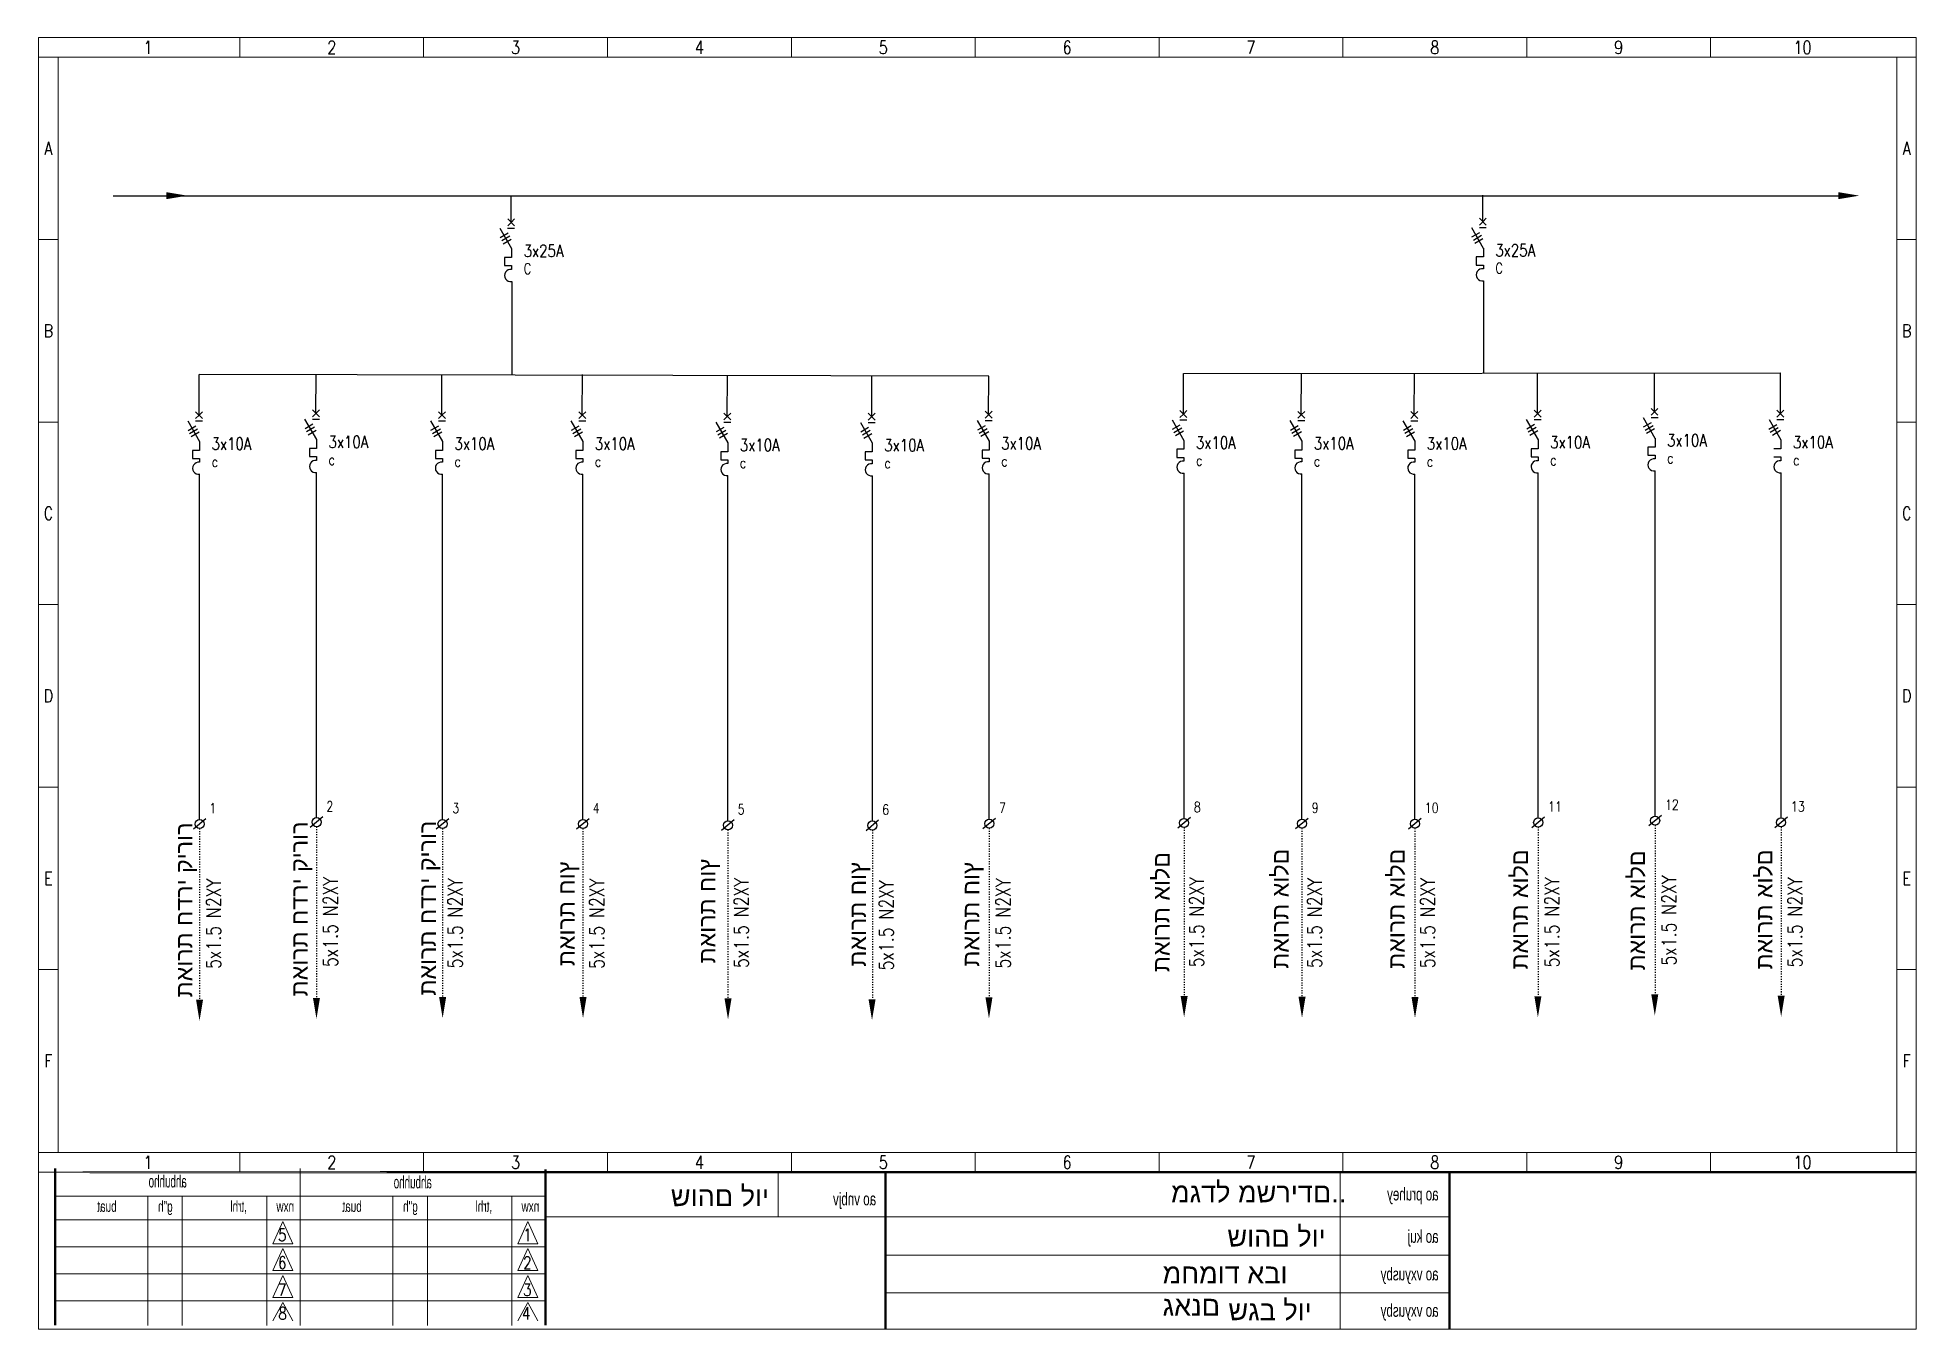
# Model space of a CAD drawing. Header units: millimetres. Extents: x 46170 to 87148, y 12751 to 40933.
# Drawn here: x 74079 to 78541, y 24515 to 27583 of the extents above; entities that cross this region are included whole.
import ezdxf
from ezdxf.enums import TextEntityAlignment as Align

# ---------------------------------------------------------------- set-up
doc = ezdxf.new("R2010")
doc.units = ezdxf.units.MM
doc.linetypes.add('ACAD_ISO03W100', pattern=[30, 12, -18])
doc.layers.add('A3', color=3, linetype='Continuous')
doc.styles.add('ROMANS', font='romans.shx')
doc.styles.get("Standard").update_dxf_attribs({"font": 'arial.ttf'})
doc.styles.add('TECHNO_M', font='techno_m.shx')

msp = doc.modelspace()

# ---------------------------------------------------------------- texts
at = {"color": 7, "lineweight": 13, "style": 'ROMANS', "width": 0.8}
for s, height, p in [('1', 31.1, (74340.9, 27559.4)), ('1', 31.1, (74340.9, 27559.4)), ('1', 31.1, (74340.9, 27559.4)), ('1', 31.1, (74340.9, 27559.4)), ('2', 31.1, (74777.3, 27559.4)), ('2', 31.1, (74777.3, 27559.4)), ('2', 31.1, (74777.3, 27559.4)), ('2', 31.1, (74777.3, 27559.4)), ('3', 31.1, (75213.6, 27559.4)), ('3', 31.1, (75213.6, 27559.4)), ('3', 31.1, (75213.6, 27559.4)), ('3', 31.1, (75213.6, 27559.4)), ('4', 31.1, (75650, 27559.4)), ('4', 31.1, (75650, 27559.4)), ('4', 31.1, (75650, 27559.4)), ('4', 31.1, (75650, 27559.4)), ('5', 31.1, (76086.4, 27559.4)), ('5', 31.1, (76086.4, 27559.4)), ('5', 31.1, (76086.4, 27559.4)), ('5', 31.1, (76086.4, 27559.4)), ('6', 31.1, (76522.8, 27559.4)), ('6', 31.1, (76522.8, 27559.4)), ('7', 31.1, (76959.2, 27559.4)), ('7', 31.1, (76959.2, 27559.4)), ('8', 31.1, (77395.6, 27559.4)), ('8', 31.1, (77395.6, 27559.4)), ('9', 31.1, (77832, 27559.4)), ('9', 31.1, (77832, 27559.4)), ('10', 31.06, (78268.4, 27559.4)), ('10', 31.06, (78268.4, 27559.4)), ('A', 30.7, (74104.7, 27320.1)), ('A', 30.7, (78515.7, 27320.1)), ('B', 30.7, (74104.7, 26886.9)), ('B', 30.7, (78515.7, 26886.9)), ('C', 30.7, (74104.7, 26453.8)), ('C', 30.7, (78515.7, 26453.8)), ('D', 30.7, (74104.7, 26020.6)), ('D', 30.7, (78515.7, 26020.6)), ('E', 30.7, (74104.7, 25587.5)), ('E', 30.7, (78515.7, 25587.5)), ('F', 30.7, (74104.7, 25154.3)), ('F', 30.7, (78515.7, 25154.3)), ('1', 31.1, (74340.9, 24913.4)), ('1', 31.1, (74340.9, 24913.4)), ('1', 31.1, (74340.9, 24913.4)), ('1', 31.1, (74340.9, 24913.4)), ('2', 31.1, (74777.3, 24913.4)), ('2', 31.1, (74777.3, 24913.4)), ('2', 31.1, (74777.3, 24913.4)), ('2', 31.1, (74777.3, 24913.4)), ('3', 31.1, (75213.6, 24913.4)), ('3', 31.1, (75213.6, 24913.4)), ('3', 31.1, (75213.6, 24913.4)), ('3', 31.1, (75213.6, 24913.4)), ('4', 31.1, (75650, 24913.4)), ('4', 31.1, (75650, 24913.4)), ('4', 31.1, (75650, 24913.4)), ('4', 31.1, (75650, 24913.4)), ('5', 31.1, (76086.4, 24913.4)), ('5', 31.1, (76086.4, 24913.4)), ('5', 31.1, (76086.4, 24913.4)), ('5', 31.1, (76086.4, 24913.4)), ('6', 31.1, (76522.8, 24913.4)), ('6', 31.1, (76522.8, 24913.4)), ('7', 31.1, (76959.2, 24913.4)), ('7', 31.1, (76959.2, 24913.4)), ('8', 31.1, (77395.6, 24913.4)), ('8', 31.1, (77395.6, 24913.4)), ('9', 31.1, (77832, 24913.4)), ('9', 31.1, (77832, 24913.4)), ('10', 31.06, (78268.4, 24913.4)), ('10', 31.06, (78268.4, 24913.4))]:
    msp.add_text(s, height=height, dxfattribs=at).set_placement(p, align=Align.MIDDLE)
at = {"color": 7, "lineweight": -2, "style": 'ROMANS', "width": 0.8}
for s, height, p in [('3x25A', 29, (75232.8, 27062.1, -75649.1)), ('3x25A', 29, (77539.3, 27063.5, -75649.1)), ('C', 25, (75232.8, 27021.7, -75649.1)), ('C', 25, (77539.3, 27023.1, -75649.1)), ('3x10A', 29, (77946.9, 26612.4, -75649.1)), ('3x10A', 29, (74492, 26604.4, -75649.1)), ('3x10A', 29, (74769.6, 26608.8, -75649.1)), ('3x10A', 29, (75068.5, 26604.5, -75649.1)), ('3x10A', 29, (75401.8, 26604.5, -75649.1)), ('3x10A', 29, (75745.9, 26601.4, -75649.1)), ('3x10A', 29, (76088.8, 26601, -75649.1)), ('3x10A', 29, (76366.3, 26605.4, -75649.1)), ('3x10A', 29, (76828.6, 26607.1, -75649.1)), ('3x10A', 29, (77108.5, 26605.3, -75649.1)), ('3x10A', 29, (77376.6, 26605, -75649.1)), ('3x10A', 29, (77669.3, 26608, -75649.1)), ('3x10A', 29, (78245.8, 26608.1, -75649.1)), ('c', 25, (74492, 26564, -75649.1)), ('c', 25, (74769.6, 26568.4, -75649.1)), ('c', 25, (75068.5, 26564.1, -75649.1)), ('c', 25, (75401.8, 26564.1, -75649.1)), ('c', 25, (75745.9, 26561, -75649.1)), ('c', 25, (76088.8, 26560.6, -75649.1)), ('c', 25, (76366.3, 26565, -75649.1)), ('c', 25, (76828.6, 26566.7, -75649.1)), ('c', 25, (77108.5, 26564.9, -75649.1)), ('c', 25, (77376.6, 26564.6, -75649.1)), ('c', 25, (77669.3, 26567.6, -75649.1)), ('c', 25, (77946.9, 26572, -75649.1)), ('c', 25, (78245.8, 26567.8, -75649.1))]:
    msp.add_text(s, height=height, dxfattribs=at).set_placement(p)
at = {"color": 7, "lineweight": 13, "style": 'ROMANS', "width": 0.8}
for s, height, p in [('1', 24, (74487, 25742, -75649.1)), ('2', 24, (74764.6, 25746.4, -75649.1)), ('3', 24, (75063.5, 25742.2, -75649.1)), ('4', 24, (75396.8, 25742.2, -75649.1)), ('5', 24, (75740.9, 25739.1, -75649.1)), ('6', 24, (76083.8, 25738.6, -75649.1)), ('7', 24, (76361.3, 25743, -75649.1)), ('8', 24, (76823.6, 25744.7, -75649.1)), ('9', 24, (77103.5, 25742.9, -75649.1)), ('10', 24, (77371.6, 25742.6, -75649.1)), ('11', 24, (77664.3, 25745.7, -75649.1)), ('12', 24, (77941.9, 25750.1, -75649.1)), ('13', 24, (78240.8, 25745.8, -75649.1)), ('5', 29, (74649.8, 24726.5)), ('1', 29, (75231.7, 24726.5)), ('6', 29, (74649.8, 24660.7)), ('2', 29, (75231.7, 24660.7)), ('7', 29, (74649.8, 24596.4)), ('3', 29, (75231.7, 24596.4)), ('8', 29, (74650.6, 24540.4)), ('4', 29, (75228.8, 24540.4))]:
    msp.add_text(s, height=height, dxfattribs=at).set_placement(p)
at = {"color": 7, "lineweight": -2, "style": 'ROMANS', "width": 0.8}
for p in [(74513.8, 25372.5, -82790.4), (74791.3, 25376.9, -82790.4), (75087.3, 25373.9, -82790.4), (75423.6, 25372.7, -82790.4), (75766.7, 25374.5, -82790.4), (76110.6, 25369, -82790.4), (76388.1, 25373.4, -82790.4), (76847.5, 25376.4, -82790.4), (77127.3, 25374.6, -82790.4), (77395.5, 25374.3, -82790.4), (77691.1, 25376.1, -82790.4), (77968.6, 25380.5, -82790.4), (78267.5, 25376.2, -82790.4)]:
    msp.add_text('5x1.5 N2XY', height=34.2, rotation=90, dxfattribs=at).set_placement(p)
at = {"color": 7, "lineweight": 13, "style": 'TECHNO_M', "text_generation_flag": 2}
for s, height, width, p in [('ahbuhho', 29, 0.7, (74433.1, 24853.8)), ('ahbuhho', 29, 0.7, (75014.9, 24851.7)), ('ao pruhey', 30, 0.8, (77404.6, 24823)), ('buat', 25.81, 0.8, (74266.7, 24796)), ('g"h', 25.81, 0.8, (74399.5, 24796)), (',trhl', 25.81, 0.8, (74576.1, 24796)), ('nxw', 25.81, 0.8, (74687.9, 24796)), ('buat', 25.81, 0.8, (74848.5, 24796)), ('g"h', 25.81, 0.8, (74981.3, 24796)), (',trhl', 25.81, 0.8, (75158, 24796)), ('nxw', 25.81, 0.8, (75269.7, 24796)), ('ao vnbjv ', 30, 0.8, (76069.4, 24811.5)), ('ao kuj', 30, 0.8, (77404.6, 24722.5)), ('ao vxyusby', 30, 0.8, (77404.6, 24633.4)), ('ao vxyusby', 30, 0.8, (77404.6, 24547))]:
    msp.add_text(s, height=height, dxfattribs=dict(at, width=width)).set_placement(p)
at = {"attachment_point": 1, "rotation": 90}
for s, insert, char_height in [('תאורת חדרי קירור', (74407.1, 25305), 39.375), ('תאורת חדרי קירור', (74680.7, 25307.4), 39.375), ('תאורת חדרי קירור', (74985, 25309.3), 39.375), ('תאורת חוץ', (75314.7, 25379.3), 39.38), ('תאורת חוץ', (75648.5, 25385.6), 39.38), ('תאורת חוץ', (76005.9, 25377.9), 39.38), ('תאורת חוץ', (76274.9, 25377.9), 39.38), ('תאורת אולם', (76726.5, 25365.1), 39.38), ('תאורת אולם', (77009, 25372.9), 39.38), ('תאורת אולם', (77284.9, 25372.9), 39.38), ('תאורת אולם', (77577.1, 25371.1), 39.38), ('תאורת אולם', (77855.3, 25368.9), 39.38), ('תאורת אולם', (78157.7, 25371.1), 39.38)]:
    msp.add_mtext_dynamic_manual_height_columns(s, width=4250.721, gutter_width=196.9, heights=[0], dxfattribs=dict(at, insert=insert, char_height=char_height))
at = {"lineweight": 53, "attachment_point": 1}
for s, insert, char_height in [('שוהם לוי', (75582.1, 24855.5), 46.03), ('מגדל משרידם..', (76769.5, 24864.4), 46.033), ('שוהם לוי', (76903.2, 24759.7), 46.03), ('מחמוד אבו גאנם', (76749.6, 24672.2), 46.033), ('שגב לוי', (76905.6, 24584.7), 46.03)]:
    msp.add_mtext_dynamic_manual_height_columns(s, width=421.091, gutter_width=230.2, heights=[234.7], dxfattribs=dict(at, insert=insert, char_height=char_height))

# ---------------------------------------------------------------- linework, layer by layer
at = {"color": 7, "linetype": 'ByBlock', "lineweight": 13, "ltscale": 2}
for p, q in [((74081.5, 24517.4), (74081.5, 27582.7)), ((74081.5, 27582.7), (78538.6, 27582.7)), ((74081.5, 24517.4), (74081.5, 27582.7)), ((74081.5, 27582.7), (78538.6, 27582.7)), ((78492.6, 27536.2), (78492.6, 24936.7)), ((74081.5, 24936.7), (78538.6, 24936.7)), ((74702.5, 24899.1), (74702.5, 24526.4)), ((75837.1, 24889.1), (75837.1, 24784)), ((77171.1, 24888), (77171.1, 24517.4)), ((74340.6, 24833.5), (74340.6, 24526.4)), ((74422.4, 24833.5), (74422.4, 24526.4)), ((74623.1, 24833.5), (74623.1, 24526.4)), ((74922.4, 24833.5), (74922.4, 24526.4)), ((75004.2, 24833.5), (75004.2, 24526.4)), ((75205, 24833.5), (75205, 24526.4))]:
    msp.add_line(p, q, dxfattribs=at)
at = {"color": 7, "linetype": 'ByBlock', "lineweight": 13}
for p, q in [((74559.1, 27582.7), (74559.1, 27536.2)), ((74559.1, 27582.7), (74559.1, 27536.2)), ((74559.1, 27582.7), (74559.1, 27536.2)), ((74559.1, 27582.7), (74559.1, 27536.2)), ((74995.4, 27582.7), (74995.4, 27536.2)), ((74995.4, 27582.7), (74995.4, 27536.2)), ((74995.4, 27582.7), (74995.4, 27536.2)), ((74995.4, 27582.7), (74995.4, 27536.2)), ((75431.8, 27582.7), (75431.8, 27536.2)), ((75431.8, 27582.7), (75431.8, 27536.2)), ((75431.8, 27582.7), (75431.8, 27536.2)), ((75431.8, 27582.7), (75431.8, 27536.2)), ((75868.2, 27582.7), (75868.2, 27536.2)), ((75868.2, 27582.7), (75868.2, 27536.2)), ((75868.2, 27582.7), (75868.2, 27536.2)), ((75868.2, 27582.7), (75868.2, 27536.2)), ((76304.6, 27582.7), (76304.6, 27536.2)), ((76304.6, 27582.7), (76304.6, 27536.2)), ((76304.6, 27582.7), (76304.6, 27536.2)), ((76304.6, 27582.7), (76304.6, 27536.2)), ((76741, 27582.7), (76741, 27536.2)), ((76741, 27582.7), (76741, 27536.2)), ((77177.4, 27582.7), (77177.4, 27536.2)), ((77177.4, 27582.7), (77177.4, 27536.2)), ((77613.8, 27582.7), (77613.8, 27536.2)), ((77613.8, 27582.7), (77613.8, 27536.2)), ((78050.2, 27582.7), (78050.2, 27536.2)), ((78050.2, 27582.7), (78050.2, 27536.2)), ((74081.5, 27536.2), (78538.6, 27536.2)), ((74081.5, 27103.5), (74127.6, 27103.5)), ((78492.6, 27103.5), (78538.6, 27103.5)), ((74081.5, 26670.4), (74127.6, 26670.4)), ((78492.6, 26670.4), (78538.6, 26670.4)), ((74081.5, 26237.2), (74127.6, 26237.2)), ((78492.6, 26237.2), (78538.6, 26237.2)), ((74081.5, 25804.1), (74127.6, 25804.1)), ((74081.5, 25804.1), (74127.6, 25804.1)), ((78492.6, 25804.1), (78538.6, 25804.1)), ((74081.5, 25370.9), (74127.6, 25370.9)), ((78492.6, 25370.9), (78538.6, 25370.9)), ((74559.1, 24936.7), (74559.1, 24890.1)), ((74559.1, 24936.7), (74559.1, 24890.1)), ((74559.1, 24936.7), (74559.1, 24890.1)), ((74559.1, 24936.7), (74559.1, 24890.1)), ((74995.4, 24936.7), (74995.4, 24890.1)), ((74995.4, 24936.7), (74995.4, 24890.1)), ((74995.4, 24936.7), (74995.4, 24890.1)), ((74995.4, 24936.7), (74995.4, 24890.1)), ((75431.8, 24936.7), (75431.8, 24890.1)), ((75431.8, 24936.7), (75431.8, 24890.1)), ((75431.8, 24936.7), (75431.8, 24890.1)), ((75431.8, 24936.7), (75431.8, 24890.1)), ((75868.2, 24936.7), (75868.2, 24890.1)), ((75868.2, 24936.7), (75868.2, 24890.1)), ((75868.2, 24936.7), (75868.2, 24890.1)), ((75868.2, 24936.7), (75868.2, 24890.1)), ((76304.6, 24936.7), (76304.6, 24890.1)), ((76304.6, 24936.7), (76304.6, 24890.1)), ((76304.6, 24936.7), (76304.6, 24890.1)), ((76304.6, 24936.7), (76304.6, 24890.1)), ((76741, 24936.7), (76741, 24890.1)), ((76741, 24936.7), (76741, 24890.1)), ((77177.4, 24936.7), (77177.4, 24890.1)), ((77177.4, 24936.7), (77177.4, 24890.1)), ((77613.8, 24936.7), (77613.8, 24890.1)), ((77613.8, 24936.7), (77613.8, 24890.1)), ((78050.2, 24936.7), (78050.2, 24890.1)), ((78050.2, 24936.7), (78050.2, 24890.1))]:
    msp.add_line(p, q, dxfattribs=at)
at = {"color": 7, "linetype": 'Continuous', "lineweight": 13}
for p, q in [((74127.6, 27536.2), (74127.6, 24936.7)), ((75284.3, 24833.5), (74120.6, 24833.5)), ((74702.5, 24833.5), (74702.5, 24833.5)), ((75284.3, 24833.5), (75284.3, 24833.5)), ((75284.3, 24777), (74120.6, 24777)), ((77430.6, 24784), (75284.3, 24784)), ((75284.3, 24713), (74120.6, 24713)), ((75284.3, 24648.9), (74120.6, 24648.9)), ((75284.3, 24584.9), (74120.6, 24584.9)), ((74702.5, 24584.9), (74702.5, 24584.9))]:
    msp.add_line(p, q, dxfattribs=at)
at = {"color": 0, "linetype": 'ByBlock', "ltscale": 2}
for p, q in [((74258.3, 27207.6), (78353.2, 27207.6)), ((75203.1, 27144.3), (75203.1, 27207.6)), ((77509.5, 27145.7), (77509.5, 27209)), ((74462.3, 26686.6), (74462.4, 26783)), ((76336.7, 26779.6), (74462.4, 26783)), ((74739.8, 26691), (74740, 26783)), ((75038.7, 26686.7), (75038.9, 26783.1)), ((75372, 26686.7), (75372.2, 26783.1)), ((75716.1, 26683.6), (75716.3, 26780)), ((76059, 26683.2), (76059.2, 26779.6)), ((76336.5, 26687.6), (76336.7, 26779.6)), ((76798.8, 26689.3), (76799, 26785.7)), ((77078.7, 26687.5), (77078.8, 26786)), ((77346.9, 26687.2), (77347, 26783.6)), ((77639.6, 26690.2), (77639.7, 26786.6)), ((77917.1, 26694.6), (77917.3, 26786.6)), ((78216, 26690.4), (78216.2, 26786.8))]:
    msp.add_line(p, q, dxfattribs=at)
at = {"color": 7, "linetype": 'ByBlock', "lineweight": -2}
for p, q in [((75176.1, 27130.7), (75204.2, 27082)), ((77482.5, 27132.1), (77510.6, 27083.4)), ((75204.3, 27060.7), (75187.6, 27060.7)), ((75187.6, 27060.7), (75187.6, 27041.5)), ((75187.6, 27041.5), (75204.3, 27041.5)), ((75204.3, 27081.9), (75204.3, 27060.7)), ((77510.8, 27062.1), (77494, 27062.1)), ((77494, 27062.1), (77494, 27042.9)), ((77494, 27042.9), (77510.8, 27042.9)), ((77510.8, 27083.3), (77510.8, 27062.1)), ((74435.3, 26673), (74463.4, 26624.3)), ((74712.8, 26677.4), (74740.9, 26628.7)), ((75011.7, 26673.1), (75039.8, 26624.4)), ((75345, 26673.1), (75373.1, 26624.4)), ((75689.2, 26670), (75717.3, 26621.3)), ((76032, 26669.5), (76060.1, 26620.8)), ((76309.6, 26673.9), (76337.7, 26625.2)), ((76771.8, 26675.6), (76799.9, 26626.9)), ((77051.7, 26673.8), (77079.8, 26625.1)), ((77319.9, 26673.6), (77348, 26624.9)), ((77612.6, 26676.6), (77640.7, 26627.9)), ((77890.1, 26681), (77918.2, 26632.3)), ((78189, 26676.7), (78217.1, 26628)), ((74463.5, 26603), (74446.8, 26603)), ((74446.8, 26603), (74446.8, 26583.8)), ((74463.5, 26624.2), (74463.5, 26603)), ((74741, 26607.4), (74724.3, 26607.4)), ((74724.3, 26607.4), (74724.3, 26588.2)), ((74741, 26628.6), (74741, 26607.4)), ((75039.9, 26603.1), (75023.2, 26603.1)), ((75023.2, 26603.1), (75023.2, 26583.9)), ((75039.9, 26624.3), (75039.9, 26603.1)), ((75373.3, 26603.1), (75356.5, 26603.1)), ((75356.5, 26603.1), (75356.5, 26583.9)), ((75373.3, 26624.3), (75373.3, 26603.1)), ((75717.4, 26600), (75700.7, 26600)), ((75700.7, 26600), (75700.7, 26580.8)), ((75717.4, 26621.2), (75717.4, 26600)), ((76060.3, 26599.5), (76043.5, 26599.5)), ((76043.5, 26599.5), (76043.5, 26580.3)), ((76060.3, 26620.7), (76060.3, 26599.5)), ((76337.8, 26603.9), (76321.1, 26603.9)), ((76321.1, 26603.9), (76321.1, 26584.7)), ((76337.8, 26625.1), (76337.8, 26603.9)), ((76800.1, 26605.6), (76783.3, 26605.6)), ((76783.3, 26605.6), (76783.3, 26586.4)), ((76800.1, 26626.8), (76800.1, 26605.6)), ((77079.9, 26603.9), (77063.2, 26603.9)), ((77063.2, 26603.9), (77063.2, 26584.6)), ((77079.9, 26625), (77079.9, 26603.9)), ((77348.1, 26603.6), (77331.4, 26603.6)), ((77331.4, 26603.6), (77331.4, 26584.4)), ((77348.1, 26624.7), (77348.1, 26603.6)), ((77640.8, 26606.6), (77624.1, 26606.6)), ((77624.1, 26606.6), (77624.1, 26587.4)), ((77640.8, 26627.8), (77640.8, 26606.6)), ((77918.3, 26611), (77901.6, 26611)), ((77901.6, 26611), (77901.6, 26591.8)), ((77918.3, 26632.2), (77918.3, 26611)), ((78217.3, 26606.7), (78200.5, 26606.7)), ((78217.3, 26627.9), (78217.3, 26606.7)), ((74446.8, 26583.8), (74463.5, 26583.8)), ((74724.3, 26588.2), (74741, 26588.2)), ((75023.2, 26583.9), (75039.9, 26583.9)), ((75356.5, 26583.9), (75373.2, 26583.9)), ((75700.7, 26580.8), (75717.4, 26580.8)), ((76043.5, 26580.3), (76060.2, 26580.3)), ((76321.1, 26584.7), (76337.8, 26584.7)), ((76783.3, 26586.4), (76800.1, 26586.4)), ((77063.2, 26584.6), (77079.9, 26584.6)), ((77331.4, 26584.4), (77348.1, 26584.4)), ((77624.1, 26587.4), (77640.8, 26587.4)), ((77901.6, 26591.8), (77918.3, 26591.8)), ((78200.5, 26587.5), (78217.2, 26587.5))]:
    msp.add_line(p, q, dxfattribs=at)
at = {"color": 7, "linetype": 'Continuous', "lineweight": -2}
for p, q in [((75194.8, 27130.7), (75211.4, 27130.7)), ((75194.9, 27152.5), (75211.3, 27136.1)), ((75203.1, 27144.3), (75194.9, 27136.1)), ((75203.1, 27144.3), (75211.3, 27152.5)), ((77501.3, 27153.9), (77517.7, 27137.5)), ((77509.5, 27145.7), (77501.3, 27137.5)), ((77501.3, 27132.1), (77517.8, 27132.1)), ((77509.5, 27145.7), (77517.7, 27153.9)), ((75204.3, 27041.5), (75204.3, 27032.6)), ((77510.8, 27042.9), (77510.8, 27034)), ((74454.1, 26694.8), (74470.5, 26678.4)), ((74462.3, 26686.6), (74454.1, 26678.4)), ((74462.3, 26686.6), (74470.5, 26694.8)), ((74731.6, 26699.2), (74748, 26682.8)), ((74739.8, 26691), (74731.6, 26682.8)), ((74739.8, 26691), (74748, 26699.2)), ((75030.5, 26694.9), (75046.9, 26678.5)), ((75038.7, 26686.7), (75030.5, 26678.5)), ((75038.7, 26686.7), (75046.9, 26694.9)), ((75363.8, 26694.9), (75380.2, 26678.5)), ((75372, 26686.7), (75363.8, 26678.5)), ((75372, 26686.7), (75380.2, 26694.9)), ((75707.9, 26691.8), (75724.3, 26675.5)), ((75716.1, 26683.6), (75707.9, 26675.5)), ((75716.1, 26683.6), (75724.3, 26691.8)), ((76050.8, 26691.4), (76067.2, 26675)), ((76059, 26683.2), (76067.2, 26691.4)), ((76328.3, 26695.8), (76344.7, 26679.4)), ((76336.5, 26687.6), (76328.3, 26679.4)), ((76336.5, 26687.6), (76344.7, 26695.8)), ((76790.6, 26697.5), (76807, 26681.1)), ((76798.8, 26689.3), (76790.6, 26681.1)), ((76798.8, 26689.3), (76807, 26697.5)), ((77070.5, 26695.7), (77086.9, 26679.3)), ((77078.7, 26687.5), (77070.5, 26679.3)), ((77078.7, 26687.5), (77086.9, 26695.7)), ((77338.7, 26695.4), (77355.1, 26679)), ((77346.9, 26687.2), (77338.7, 26679)), ((77346.9, 26687.2), (77355.1, 26695.4)), ((77631.4, 26698.4), (77647.8, 26682)), ((77639.6, 26690.2), (77631.4, 26682)), ((77639.6, 26690.2), (77647.8, 26698.4)), ((77908.9, 26702.8), (77925.3, 26686.4)), ((77917.1, 26694.6), (77908.9, 26686.4)), ((77917.1, 26694.6), (77925.3, 26702.8)), ((78207.8, 26698.6), (78224.2, 26682.2)), ((78216, 26690.4), (78207.8, 26682.2)), ((78216, 26690.4), (78224.2, 26698.6)), ((74454, 26673), (74470.6, 26673)), ((74731.6, 26677.4), (74748.1, 26677.4)), ((75030.5, 26673.1), (75047, 26673.1)), ((75363.8, 26673.1), (75380.3, 26673.1)), ((75707.9, 26670), (75724.5, 26670)), ((76059, 26683.2), (76050.8, 26675)), ((76050.8, 26669.5), (76067.3, 26669.5)), ((76328.3, 26673.9), (76344.9, 26673.9)), ((76790.6, 26675.6), (76807.1, 26675.6)), ((77070.5, 26673.8), (77087, 26673.8)), ((77338.6, 26673.6), (77355.2, 26673.6)), ((77631.3, 26676.6), (77647.9, 26676.6)), ((77908.9, 26681), (77925.4, 26681)), ((78207.8, 26676.7), (78224.3, 26676.7)), ((74463.5, 26583.8), (74463.5, 26574.9)), ((74741, 26588.2), (74741, 26579.3)), ((75039.9, 26583.9), (75039.9, 26575)), ((75373.2, 26583.9), (75373.2, 26575)), ((75717.4, 26580.8), (75717.4, 26571.9)), ((76060.2, 26580.3), (76060.2, 26571.4)), ((76337.8, 26584.7), (76337.8, 26575.8)), ((76800.1, 26586.4), (76800.1, 26577.5)), ((77079.9, 26584.6), (77079.9, 26575.7)), ((77348.1, 26584.4), (77348.1, 26575.5)), ((77640.8, 26587.4), (77640.8, 26578.5)), ((77918.3, 26591.8), (77918.3, 26582.9)), ((78217.2, 26587.5), (78217.2, 26578.6))]:
    msp.add_line(p, q, dxfattribs=at)
at = {"lineweight": -2}
for p, q in [((75177.2, 27108.3), (75195.7, 27119.1)), ((75180.7, 27101), (75199.7, 27112.1)), ((75184.3, 27093.6), (75203.3, 27104.7)), ((77483.6, 27109.7), (77502.1, 27120.5)), ((77487.2, 27102.4), (77506.1, 27113.5)), ((77490.8, 27095), (77509.7, 27106.1)), ((74436.4, 26650.6), (74454.8, 26661.4)), ((74439.9, 26643.3), (74458.9, 26654.4)), ((74443.5, 26635.8), (74462.5, 26646.9)), ((74713.9, 26655), (74732.4, 26665.8)), ((74717.4, 26647.7), (74736.4, 26658.8)), ((74721, 26640.2), (74740, 26651.3)), ((75012.8, 26650.7), (75031.3, 26661.5)), ((75016.3, 26643.4), (75035.3, 26654.5)), ((75019.9, 26636), (75038.9, 26647.1)), ((75346.1, 26650.7), (75364.6, 26661.5)), ((75349.7, 26643.4), (75368.6, 26654.5)), ((75353.3, 26636), (75372.2, 26647.1)), ((75690.3, 26647.6), (75708.7, 26658.4)), ((75693.8, 26640.3), (75712.8, 26651.4)), ((75697.4, 26632.9), (75716.4, 26644)), ((76033.1, 26647.1), (76051.6, 26657.9)), ((76036.7, 26639.8), (76055.6, 26650.9)), ((76040.3, 26632.4), (76059.2, 26643.5)), ((76310.7, 26651.5), (76329.1, 26662.3)), ((76314.2, 26644.2), (76333.2, 26655.3)), ((76317.8, 26636.8), (76336.8, 26647.9)), ((76772.9, 26653.2), (76791.4, 26664)), ((76776.5, 26645.9), (76795.4, 26657)), ((76780.1, 26638.5), (76799, 26649.6)), ((77052.8, 26651.4), (77071.3, 26662.2)), ((77056.3, 26644.1), (77075.3, 26655.2)), ((77059.9, 26636.7), (77078.9, 26647.8)), ((77321, 26651.2), (77339.4, 26662)), ((77324.5, 26643.9), (77343.5, 26655)), ((77328.1, 26636.4), (77347.1, 26647.5)), ((77613.7, 26654.2), (77632.1, 26665)), ((77617.2, 26646.9), (77636.2, 26658)), ((77620.8, 26639.5), (77639.8, 26650.6)), ((77891.2, 26658.6), (77909.7, 26669.4)), ((77894.7, 26651.3), (77913.7, 26662.4)), ((77898.3, 26643.9), (77917.3, 26655)), ((78188.4, 26653.8), (78207.3, 26664.9)), ((78192, 26646.3), (78210.9, 26657.4)), ((78197.2, 26639.6), (78216.2, 26650.7))]:
    msp.add_line(p, q, dxfattribs=at)
for p, q in [((75204.6, 27004.1), (75204.6, 26782.7)), ((76799, 26785.7), (78216.2, 26786.8))]:
    msp.add_line(p, q)
at = {"linetype": 'ByBlock', "ltscale": 2}
for p, q in [((77511, 27005.5), (77511, 26786)), ((74741.3, 25731.6), (74741.3, 26550.8)), ((77641, 25730.8), (77641, 26550)), ((77918.6, 25735.2), (77918.6, 26554.4)), ((78217.5, 25730.9), (78217.5, 26550.1)), ((74463.7, 25727.2), (74463.7, 26546.4)), ((75040.2, 25727.3), (75040.2, 26546.5)), ((75373.5, 25727.3), (75373.5, 26546.5)), ((75717.6, 25724.2), (75717.6, 26543.4)), ((76060.5, 25723.7), (76060.5, 26542.9)), ((76338, 25728.1), (76338, 26547.3)), ((76800.3, 25729.8), (76800.3, 26549)), ((77080.2, 25728.1), (77080.2, 26547.3)), ((77348.3, 25727.8), (77348.3, 26547))]:
    msp.add_line(p, q, dxfattribs=at)
at = {"color": 7, "ltscale": 2}
for p, q in [((74478.7, 25728.9), (74448.8, 25703.9)), ((74756.2, 25733.3), (74726.3, 25708.3)), ((75055.1, 25729), (75025.2, 25704)), ((75388.4, 25729), (75358.5, 25704)), ((75732.6, 25725.9), (75702.7, 25700.9)), ((76075.4, 25725.4), (76045.6, 25700.4)), ((76353, 25729.8), (76323.1, 25704.8)), ((76815.3, 25731.5), (76785.4, 25706.5)), ((77095.1, 25729.7), (77065.2, 25704.8)), ((77363.3, 25729.4), (77333.4, 25704.5)), ((77656, 25732.5), (77626.1, 25707.5)), ((77933.5, 25736.9), (77903.6, 25711.9)), ((78232.4, 25732.6), (78202.5, 25707.6))]:
    msp.add_line(p, q, dxfattribs=at)
at = {"linetype": 'ACAD_ISO03W100', "ltscale": 0.2}
for p, q in [((74463.7, 25705.6), (74463.7, 25299.9)), ((74741.3, 25710), (74741.3, 25304.3)), ((75040.2, 25705.7), (75040.2, 25300)), ((75373.5, 25705.7), (75373.5, 25300)), ((75717.6, 25702.6), (75717.6, 25296.9)), ((76060.5, 25702.1), (76060.5, 25296.4)), ((76338, 25706.5), (76338, 25300.8)), ((76800.3, 25708.2), (76800.3, 25302.5)), ((77080.2, 25706.4), (77080.2, 25300.8)), ((77348.3, 25706.2), (77348.3, 25300.5)), ((77641, 25709.2), (77641, 25303.5)), ((77918.6, 25713.6), (77918.6, 25307.9)), ((78217.5, 25709.3), (78217.5, 25303.6))]:
    msp.add_line(p, q, dxfattribs=at)
at = {"color": 7, "lineweight": 13}
for p, q in [((74661, 24773.1), (74637.4, 24720.4)), ((74661, 24773.1), (74684.5, 24720.4)), ((75242.8, 24773.1), (75219.3, 24720.4)), ((75242.8, 24773.1), (75266.4, 24720.4)), ((74637.4, 24720.4), (74684.5, 24720.4)), ((75219.3, 24720.4), (75266.4, 24720.4)), ((74661, 24709), (74637.4, 24656.4)), ((74661, 24709), (74684.5, 24656.4)), ((75242.8, 24709), (75219.3, 24656.4)), ((75242.8, 24709), (75266.4, 24656.4)), ((74637.4, 24656.4), (74684.5, 24656.4)), ((74661, 24645), (74637.4, 24592.3)), ((74661, 24645), (74684.5, 24592.3)), ((75219.3, 24656.4), (75266.4, 24656.4)), ((75242.8, 24645), (75219.3, 24592.3)), ((75242.8, 24645), (75266.4, 24592.3)), ((74637.4, 24592.3), (74684.5, 24592.3)), ((75219.3, 24592.3), (75266.4, 24592.3)), ((74661, 24580.9), (74637.4, 24537.2)), ((74661, 24580.9), (74684.5, 24537.2)), ((75242.8, 24580.9), (75219.3, 24537.2)), ((75242.8, 24580.9), (75266.4, 24537.2))]:
    msp.add_line(p, q, dxfattribs=at)
at = {"color": 7, "lineweight": 13, "ltscale": 2}
for p, q in [((76091.5, 24692.8), (77430.6, 24692.8)), ((76091.5, 24603.8), (77430.6, 24603.8))]:
    msp.add_line(p, q, dxfattribs=at)
at = {"color": 7, "linetype": 'ByBlock', "lineweight": 13, "ltscale": 2}
for points in [[(74081.5, 24517.4), (78538.6, 24517.4), (78538.6, 27582.7), (74081.5, 27582.7)], [(74081.5, 27582.7), (78538.6, 27582.7), (78538.6, 24517.4), (74081.5, 24517.4)], [(74081.5, 24517.4), (78538.6, 24517.4), (78538.6, 27582.7), (74081.5, 27582.7)], [(74081.5, 27582.7), (78538.6, 27582.7), (78538.6, 24517.4), (74081.5, 24517.4)], [(74081.5, 24936.7), (78538.6, 24936.7), (78538.6, 24890.1), (74081.5, 24890.1)]]:
    msp.add_lwpolyline(points, close=True, dxfattribs=at)
at = {"color": 7, "linetype": 'ByBlock', "lineweight": 13, "ltscale": 2, "const_width": 5}
msp.add_lwpolyline([(74081.5, 24890.1), (78538.6, 24890.1), (78538.6, 24890.1), (74081.5, 24890.1)], close=True, dxfattribs=at)
at = {"color": 7, "ltscale": 2}
for centre in [(74463.7, 25716.4), (74741.3, 25720.8), (75040.2, 25716.5), (75373.5, 25716.5), (75717.6, 25713.4), (76060.5, 25712.9), (76338, 25717.3), (76800.3, 25719), (77080.2, 25717.2), (77348.3, 25717), (77641, 25720), (77918.6, 25724.4), (78217.5, 25720.1)]:
    msp.add_circle(centre, 10.8, dxfattribs=at)
at = {"color": 7, "linetype": 'ByBlock', "lineweight": -2}
for centre in [(75202, 27018.3), (77508.5, 27019.7), (74461.2, 26560.6), (74738.7, 26565), (75037.6, 26560.7), (75371, 26560.7), (75715.1, 26557.6), (76058, 26557.2), (76335.5, 26561.6), (76797.8, 26563.2), (77077.6, 26561.5), (77345.8, 26561.2), (77638.5, 26564.2), (77916, 26568.6), (78214.9, 26564.3)]:
    msp.add_arc(centre, 14.4, 80.8849, 280.1182, dxfattribs=at)
at = {"color": 7, "linetype": 'ByBlock', "lineweight": -2, "ltscale": 30}
for points in [[(74384.4, 27215.9), (74434.4, 27207.6), (74384.4, 27199.3)], [(78353.2, 27215.9), (78403.2, 27207.6), (78353.2, 27199.3)], [(74749.3, 25303.8), (74741, 25253.8), (74732.6, 25303.8)], [(75048.8, 25305.6), (75040.4, 25255.6), (75032.1, 25305.6)], [(75382.1, 25305.6), (75373.7, 25255.6), (75365.4, 25305.6)], [(75726.2, 25302.5), (75717.9, 25252.5), (75709.5, 25302.5)], [(76068.1, 25300.6), (76059.7, 25250.6), (76051.4, 25300.6)], [(76345.6, 25305), (76337.3, 25255), (76328.9, 25305)], [(76808.9, 25308.1), (76800.6, 25258.1), (76792.2, 25308.1)], [(77088.8, 25306.3), (77080.4, 25256.3), (77072.1, 25306.3)], [(77356.9, 25306), (77348.6, 25256), (77340.3, 25306)], [(77648.6, 25307.7), (77640.3, 25257.7), (77631.9, 25307.7)], [(77926.1, 25312.1), (77917.8, 25262.1), (77909.5, 25312.1)], [(78226.1, 25309.2), (78217.7, 25259.2), (78209.4, 25309.2)], [(74471.8, 25299.4), (74463.4, 25249.4), (74455.1, 25299.4)]]:
    msp.add_solid(points, dxfattribs=at)
at = {"layer": 'A3', "color": 7, "lineweight": 13, "const_width": 5.63}
for points in [[(74120.6, 24526.4), (74120.6, 24899.1)], [(75284.3, 24526.4), (75284.3, 24897)], [(76091.5, 24517.4), (76091.5, 24891.7)], [(77430.6, 24517.4), (77430.6, 24888.9)]]:
    msp.add_lwpolyline(points, dxfattribs=at)

msp.set_redraw_order([(e.dxf.handle, doc.entitydb.next_handle()) for e in msp.query("TEXT MTEXT ATTDEF DIMENSION ARC_DIMENSION")])  # texts and dimensions are drawn at this point

doc.saveas('drawing.dxf')
